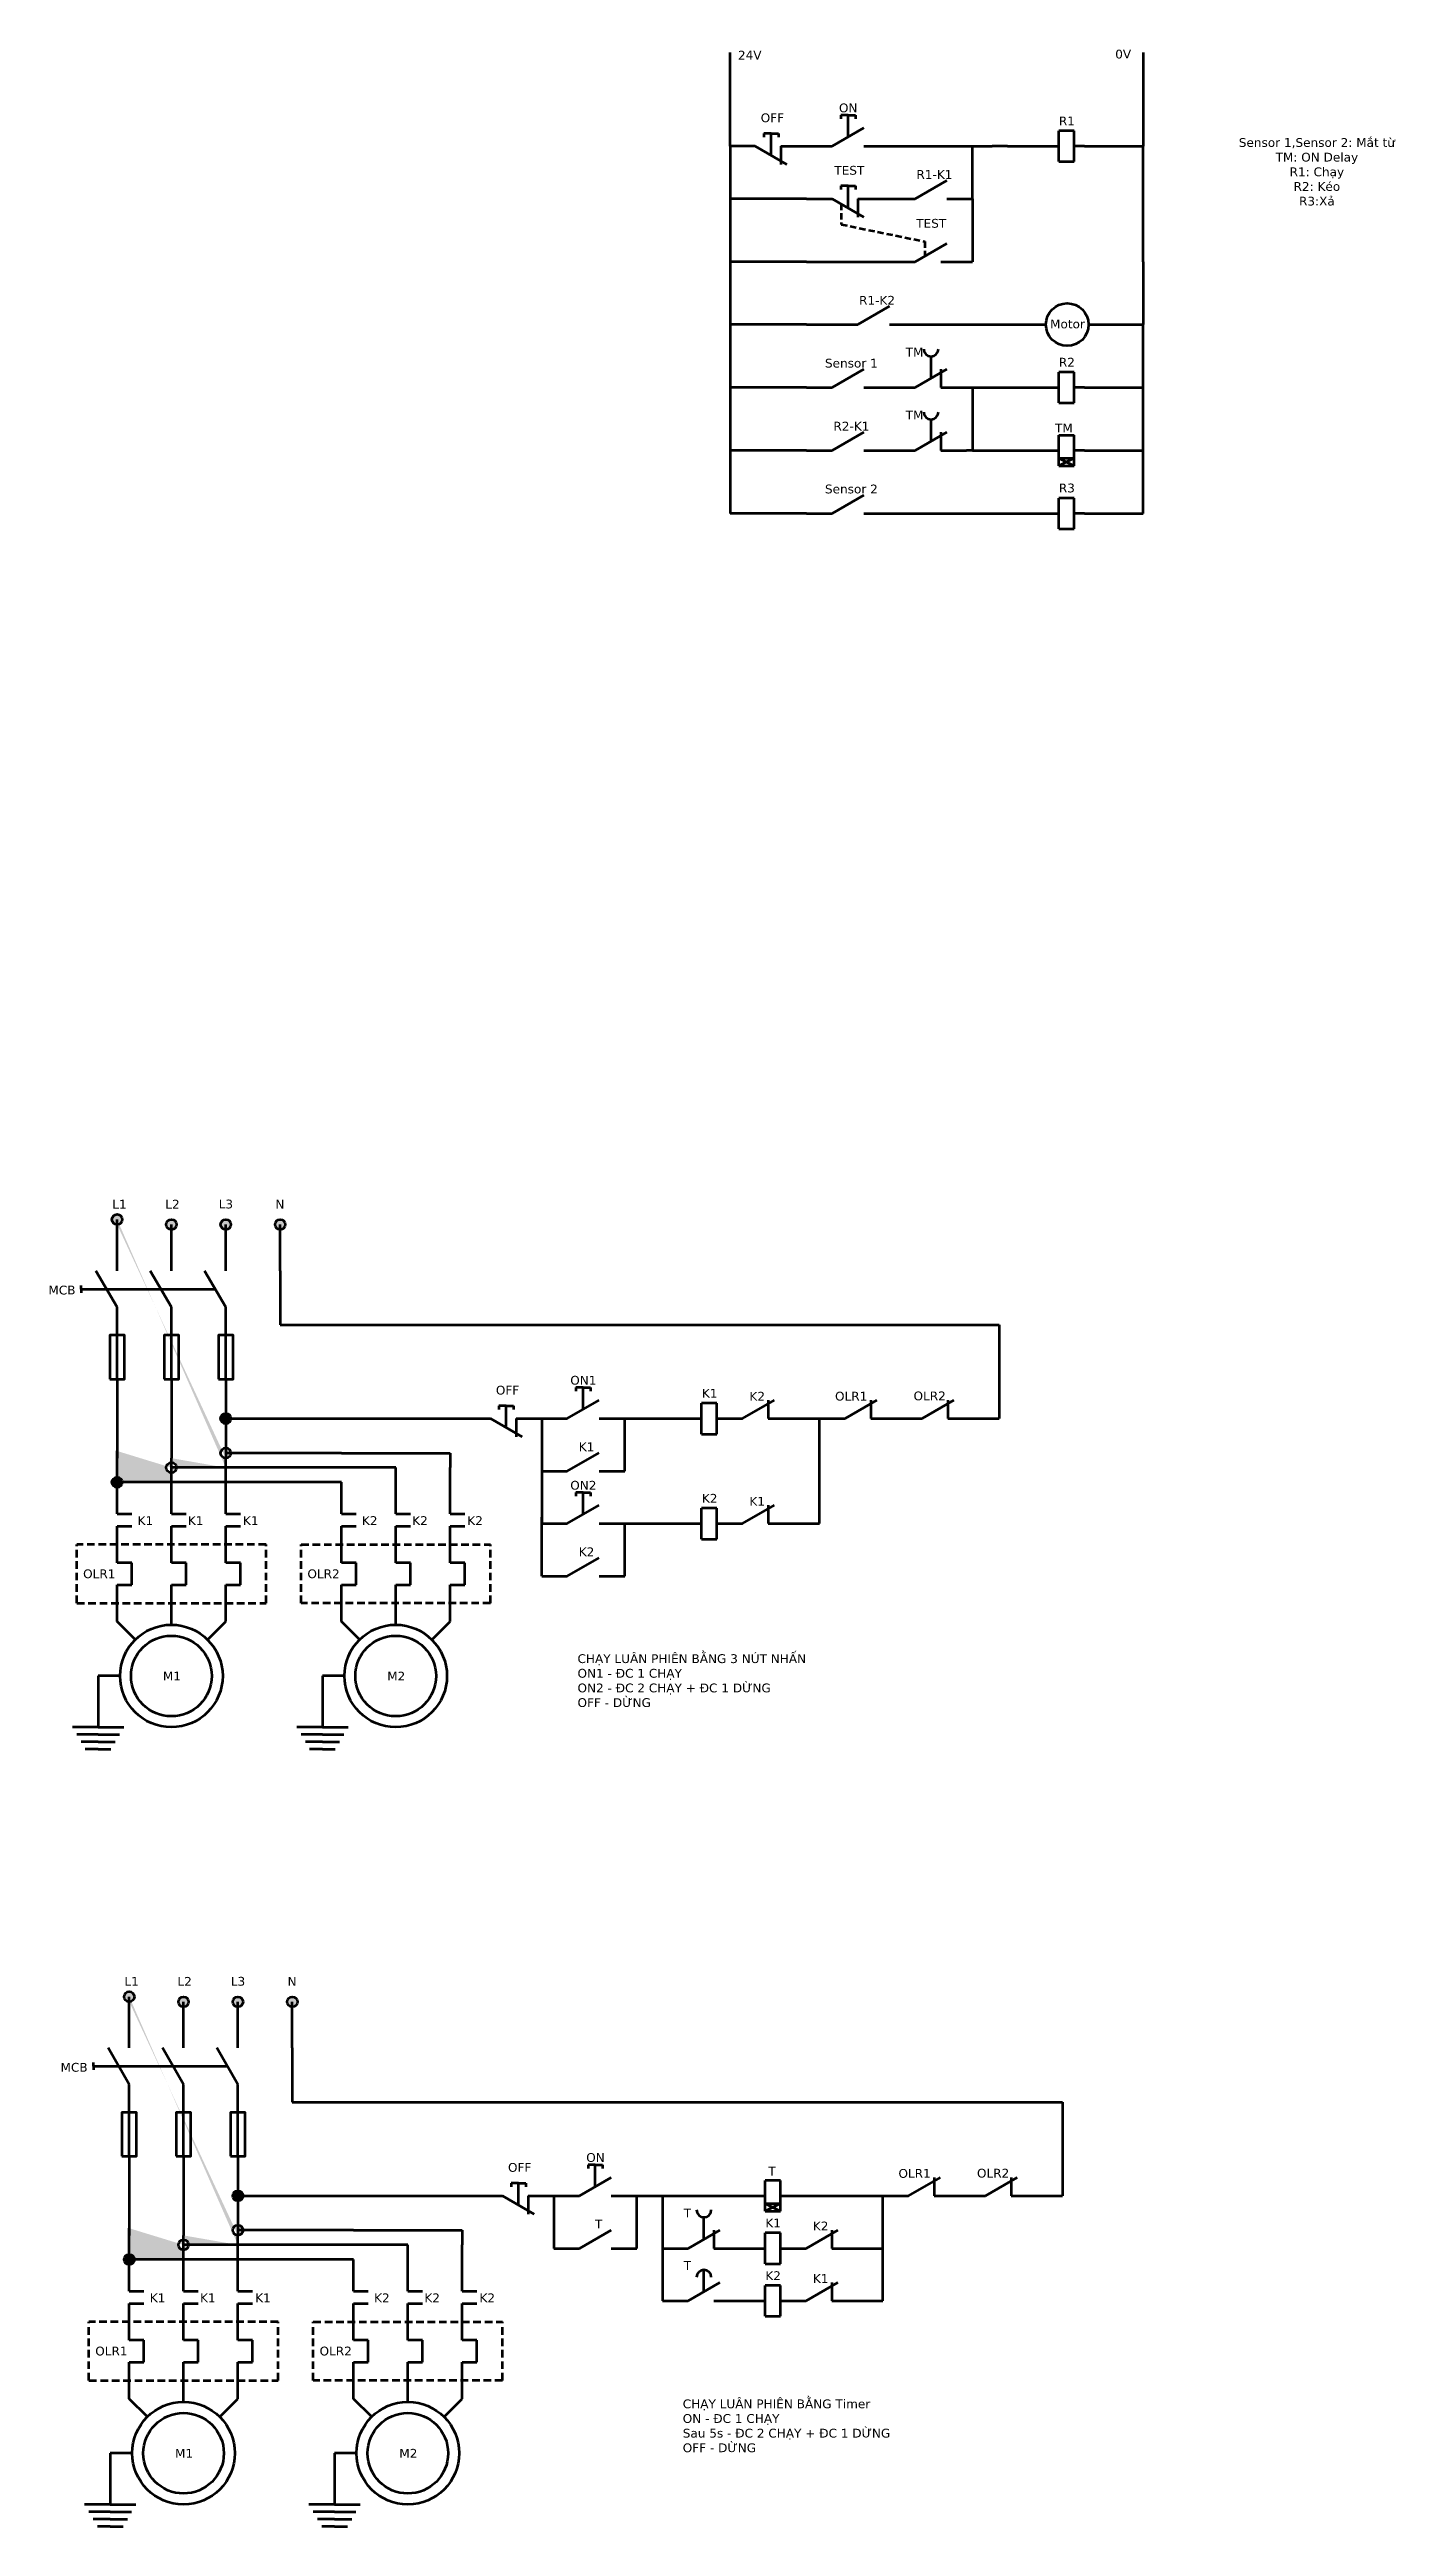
# Model space of a CAD drawing. Header units: inches. Extents: x -249378 to 8604139, y -7721310 to 888715.
# Drawn here: x 7685556 to 8604139, y -1485568 to 205305 of the extents above; entities that cross this region are included whole.
import ezdxf

# ---------------------------------------------------------------- set-up
doc = ezdxf.new("R2010")
doc.units = ezdxf.units.IN
doc.header["$LTSCALE"] = 130
doc.header["$MEASUREMENT"] = 0
doc.linetypes.add('DASHED', pattern=[0.75, 0.5, -0.25])
doc.linetypes.add('DASHED2', pattern=[0.375, 0.25, -0.125])
doc.styles.add('khong-ren', font='verdana_0.ttf', dxfattribs={"height": 400})

msp = doc.modelspace()

# ---------------------------------------------------------------- texts
at = {"lineweight": 70, "ltscale": 30, "char_height": 6000, "style": 'khong-ren'}
for s, insert, width, attachment_point in [('24V', (8163440, 201475), 17336.59, 5), ('0V', (8418314, 202138), 17336.59, 5), ('OFF', (8178910, 158651), 17336.59, 5), ('ON', (8230651, 165413), 17336.59, 5), ('R1', (8379874, 156576), 17336.59, 5), ('Sensor 1,Sensor 2: Mắt từ\\PTM: ON Delay\\PR1: Chạy\\PR2: Kéo\\PR3:Xả', (8550507, 121786), 134406.36, 5), ('TEST', (8231410, 122803), 17336.59, 5), ('R1-K1', (8289463, 120038), 17336.59, 5), ('TEST', (8287301, 86608), 17336.59, 5), ('R1-K2', (8250313, 34124), 17336.59, 5), ('Motor', (8380308, 17934), 17336.59, 5), ('TM', (8275899, -1269), 17336.59, 5), ('Sensor 1', (8232813, -8833), 37431.57, 5), ('R2', (8379874, -8142), 17336.59, 5), ('R2-K1', (8232813, -51790), 37431.57, 5), ('TM', (8275899, -44226), 17336.59, 5), ('TM', (8377857, -53056), 17336.59, 5), ('Sensor 2', (8232813, -94747), 37431.57, 5), ('R3', (8379874, -94056), 17336.59, 5), ('L1', (7733276, -582869), 8762.26, 5), ('L2', (7769448, -582869), 8762.26, 5), ('L3', (7805889, -582869), 8762.26, 5), ('N', (7842759, -582869), 8762.26, 5), ('MCB', (7693995, -641599), 17336.59, 5), ('OFF', (7998138, -709927), 17336.59, 5), ('ON1', (8049880, -703165), 17336.59, 5), ('K1', (8136103, -712002), 17336.59, 5), ('K2', (8168525, -714021), 17336.59, 5), ('OLR1', (8232656, -714021), 17336.59, 5), ('OLR2', (8286255, -713854), 17336.59, 5), ('K1', (8052042, -748540), 17336.59, 5), ('ON2', (8049880, -774860), 17336.59, 5), ('K2', (8136103, -783697), 17336.59, 5), ('K1', (8168525, -785716), 17336.59, 5), ('K1', (7750973, -798921), 8697.2, 5), ('K1', (7785279, -798921), 8697.2, 5), ('K1', (7822891, -798921), 8697.2, 5), ('K2', (7904073, -798921), 8697.2, 5), ('K2', (7938379, -798921), 8697.2, 5), ('K2', (7975991, -798921), 8697.2, 5), ('K2', (8052042, -820235), 17336.59, 5), ('OLR1', (7719469, -835274), 17336.59, 5), ('OLR2', (7872569, -835274), 17336.59, 5), ('CHẠY LUÂN PHIÊN BẰNG 3 NÚT NHẤN\\PON1 - ĐC 1 CHẠY\\PON2 - ĐC 2 CHẠY + ĐC 1 DỪNG\\POFF - DỪNG', (8045900, -908216), 221962.79, 4), ('M1', (7769050, -905056), 17336.59, 5), ('M2', (7922150, -905056), 17336.59, 5), ('L1', (7741567, -1113457), 8762.26, 5), ('L2', (7777739, -1113457), 8762.26, 5), ('L3', (7814180, -1113457), 8762.26, 5), ('N', (7851049, -1113457), 8762.26, 5), ('MCB', (7702286, -1172187), 17336.59, 5), ('ON', (8058170, -1233753), 17336.59, 5), ('OFF', (8006429, -1240515), 17336.59, 5), ('T', (8178610, -1243005), 17336.59, 5), ('OLR1', (8275947, -1244608), 17336.59, 5), ('OLR2', (8329546, -1244442), 17336.59, 5), ('T', (8060332, -1279128), 17336.59, 5), ('T', (8120918, -1271564), 17336.59, 5), ('K1', (8179393, -1278437), 17336.59, 5), ('K2', (8211816, -1280456), 17336.59, 5), ('T', (8120918, -1307411), 17336.59, 5), ('K2', (8179393, -1314359), 17336.59, 5), ('K1', (8211816, -1316303), 17336.59, 5), ('K1', (7759263, -1329509), 8697.2, 5), ('K1', (7793569, -1329509), 8697.2, 5), ('K1', (7831182, -1329509), 8697.2, 5), ('K2', (7912363, -1329509), 8697.2, 5), ('K2', (7946669, -1329509), 8697.2, 5), ('K2', (7984282, -1329509), 8697.2, 5), ('OLR1', (7727760, -1365862), 17336.59, 5), ('OLR2', (7880860, -1365862), 17336.59, 5), ('CHẠY LUÂN PHIÊN BẰNG Timer\\PON - ĐC 1 CHẠY\\PSau 5s - ĐC 2 CHẠY + ĐC 1 DỪNG\\POFF - DỪNG', (8117711, -1416934), 221962.79, 4), ('M1', (7777341, -1435643), 17336.59, 5), ('M2', (7930441, -1435643), 17336.59, 5)]:
    msp.add_mtext(s, dxfattribs=dict(at, insert=insert, width=width, attachment_point=attachment_point))

# ---------------------------------------------------------------- hatches: boundary and pattern name
at = {"lineweight": 70, "ltscale": 130}
h = msp.add_hatch(color=256, dxfattribs=at)
edge = h.paths.add_edge_path()
edge.add_arc((7842959, -596840), 3500, 0, 360)
edge = h.paths.add_edge_path()
edge.add_arc((7805836, -596840), 3500, 0, 360)
edge = h.paths.add_edge_path()
edge.add_arc((7768713, -596840), 3500, 0, 360)
edge = h.paths.add_edge_path()
edge.add_arc((7731673, -593340), 3500, 0, 360)
edge = h.paths.add_edge_path()
edge.add_arc((7805836, -752774), 3500, 0, 360)
edge = h.paths.add_edge_path(flags=16)
edge.add_arc((7768713, -762774), 3500, 0, 360)
edge = h.paths.add_edge_path()
edge.add_line((7731673, -596840), (7731673, -593340))
edge.add_line((7805836, -762774), (7768713, -762774))
edge.add_line((7768713, -772774), (7731673, -772774))
edge.add_line((7731673, -762774), (7731673, -751401))
edge.add_line((7768713, -762774), (7768713, -756291))
edge.add_line((7805836, -762774), (7805836, -756291))
h = msp.add_hatch(color=256, dxfattribs=at)
edge = h.paths.add_edge_path()
edge.add_arc((7805836, -729299), 3500, 0, 360)
h = msp.add_hatch(color=256, dxfattribs=at)
edge = h.paths.add_edge_path()
edge.add_arc((7731673, -772774), 3500, 0, 360)
h = msp.add_hatch(color=256, dxfattribs=at)
edge = h.paths.add_edge_path()
edge.add_arc((7851250, -1127427), 3500, 0, 360)
edge = h.paths.add_edge_path()
edge.add_arc((7814126, -1127427), 3500, 0, 360)
edge = h.paths.add_edge_path()
edge.add_arc((7777003, -1127427), 3500, 0, 360)
edge = h.paths.add_edge_path()
edge.add_arc((7739964, -1123927), 3500, 0, 360)
edge = h.paths.add_edge_path()
edge.add_arc((7814126, -1283362), 3500, 0, 360)
edge = h.paths.add_edge_path(flags=16)
edge.add_arc((7777003, -1293362), 3500, 0, 360)
edge = h.paths.add_edge_path()
edge.add_line((7739964, -1127427), (7739964, -1123927))
edge.add_line((7814126, -1293362), (7777003, -1293362))
edge.add_line((7777003, -1303362), (7739964, -1303362))
edge.add_line((7739964, -1293362), (7739964, -1281988))
edge.add_line((7777003, -1293362), (7777003, -1286878))
edge.add_line((7814126, -1293362), (7814126, -1286878))
h = msp.add_hatch(color=256, dxfattribs=at)
edge = h.paths.add_edge_path()
edge.add_arc((7814126, -1259886), 3500, 0, 360)
h = msp.add_hatch(color=256, dxfattribs=at)
edge = h.paths.add_edge_path()
edge.add_arc((7739964, -1303362), 3500, 0, 360)

# ---------------------------------------------------------------- linework, layer by layer
for p, q in [((8150038, 139279), (8150038, 203263)), ((8431858, 203263), (8431858, 139279)), ((8167207, 139279), (8150038, 139279)), ((8276358, 139279), (8293858, 139279)), ((8339358, 139279), (8328858, 139279)), ((8391858, 139279), (8384858, 139279)), ((8391858, 139279), (8431858, 139279)), ((8431858, 60475), (8431858, 139279)), ((8150038, 103432), (8150038, 60475)), ((8202207, 103432), (8150038, 103432)), ((8237207, 103432), (8241358, 103432)), ((8315508, 103432), (8315508, 60475)), ((8202207, 60475), (8150038, 60475)), ((8150038, 60475), (8150038, 17518)), ((8202207, 60475), (8219707, 60475)), ((8219707, 60475), (8258858, 60475)), ((8431858, 60475), (8431858, 17518)), ((8202207, 17518), (8150038, 17518)), ((8150038, 17518), (8150038, -25439)), ((8202207, 17518), (8219707, 17518)), ((8276358, 17518), (8365608, 17518)), ((8394718, 17518), (8431858, 17518)), ((8431858, -68396), (8431858, 17518)), ((8202207, -25439), (8150038, -25439)), ((8150038, -25439), (8150038, -68396)), ((8202207, -25439), (8219707, -25439)), ((8311358, -25439), (8315508, -25439)), ((8315508, -25439), (8315508, -68396)), ((8315508, -25439), (8334108, -25439)), ((8334108, -25439), (8339358, -25439)), ((8391858, -25439), (8384858, -25439)), ((8391858, -25439), (8431858, -25439)), ((8374358, -57896), (8384858, -57896)), ((8202207, -68396), (8150038, -68396)), ((8150038, -68396), (8150038, -111353)), ((8202207, -68396), (8219707, -68396)), ((8315508, -68396), (8311358, -68396)), ((8315508, -68396), (8334108, -68396)), ((8334108, -68396), (8339358, -68396)), ((8374358, -78896), (8384858, -78896)), ((8391858, -68396), (8384858, -68396)), ((8391858, -68396), (8431858, -68396)), ((8431858, -111353), (8431858, -68396)), ((8202207, -111353), (8150038, -111353)), ((8202207, -111353), (8219707, -111353)), ((8276358, -111353), (8293858, -111353)), ((8311358, -111353), (8315508, -111353)), ((8315508, -111353), (8334108, -111353)), ((8334108, -111353), (8339358, -111353)), ((8391858, -111353), (8384858, -111353)), ((8391858, -111353), (8431858, -111353)), ((7731673, -596840), (7731673, -593340)), ((7744456, -640824), (7798619, -640824)), ((7842959, -628324), (7842959, -665315)), ((7842959, -665315), (8333586, -665315)), ((8333586, -665315), (8333586, -729299)), ((7731673, -702307), (7731673, -756291)), ((7768713, -702307), (7768713, -756291)), ((7805836, -702307), (7805836, -756291)), ((7805836, -729299), (7986436, -729299)), ((8211086, -800994), (8211086, -729299)), ((7731673, -762774), (7731673, -751401)), ((7768713, -762774), (7768713, -756291)), ((7884773, -752774), (7805836, -752774)), ((7805836, -762774), (7805836, -756291)), ((7884773, -752774), (7958936, -752774)), ((7958936, -752774), (7958936, -762774)), ((7768713, -772774), (7731673, -772774)), ((7805836, -762774), (7768713, -762774)), ((7884773, -772774), (7768713, -772774)), ((7921813, -762774), (7805836, -762774)), ((7921813, -772774), (7921813, -762774)), ((7731673, -794258), (7741673, -794258)), ((7768713, -794258), (7778713, -794258)), ((7805836, -794258), (7815836, -794258)), ((7884773, -794258), (7894773, -794258)), ((7921813, -794258), (7931813, -794258)), ((7958936, -794258), (7968936, -794258)), ((8021436, -836842), (8021436, -796530)), ((8021436, -800994), (8038936, -800994)), ((7733713, -904981), (7718713, -904981)), ((7718713, -904981), (7718713, -939981)), ((7886813, -904981), (7871813, -904981)), ((7871813, -904981), (7871813, -939981)), ((7718713, -939981), (7701213, -939981)), ((7718713, -944981), (7704129, -944981)), ((7718713, -939981), (7736213, -939981)), ((7718713, -944981), (7733296, -944981)), ((7871813, -939981), (7854313, -939981)), ((7871813, -944981), (7857229, -944981)), ((7871813, -939981), (7889313, -939981)), ((7871813, -944981), (7886396, -944981)), ((7718713, -949981), (7707046, -949981)), ((7718713, -954981), (7709963, -954981)), ((7718713, -949981), (7730379, -949981)), ((7718713, -954981), (7727463, -954981)), ((7871813, -949981), (7860146, -949981)), ((7871813, -954981), (7863063, -954981)), ((7871813, -949981), (7883479, -949981)), ((7871813, -954981), (7880563, -954981)), ((7739964, -1127427), (7739964, -1123927)), ((7851250, -1158911), (7851250, -1195903)), ((7752747, -1171411), (7806910, -1171411)), ((7851250, -1195903), (8376877, -1195903)), ((8376877, -1195903), (8376877, -1259886)), ((7739964, -1232895), (7739964, -1286878)), ((7777003, -1232895), (7777003, -1286878)), ((7814126, -1232895), (7814126, -1286878)), ((7814126, -1259886), (7994726, -1259886)), ((7739964, -1293362), (7739964, -1281988)), ((7893064, -1283362), (7814126, -1283362)), ((7893064, -1283362), (7967226, -1283362)), ((7967226, -1283362), (7967226, -1293362)), ((7777003, -1293362), (7777003, -1286878)), ((7814126, -1293362), (7777003, -1293362)), ((7814126, -1293362), (7814126, -1286878)), ((7930103, -1293362), (7814126, -1293362)), ((7930103, -1303362), (7930103, -1293362)), ((7777003, -1303362), (7739964, -1303362)), ((7893064, -1303362), (7777003, -1303362)), ((7739964, -1324845), (7749964, -1324845)), ((7777003, -1324845), (7787003, -1324845)), ((7814126, -1324845), (7824126, -1324845)), ((7893064, -1324845), (7903064, -1324845)), ((7930103, -1324845), (7940103, -1324845)), ((7967226, -1324845), (7977226, -1324845)), ((7742003, -1435568), (7727003, -1435568)), ((7727003, -1435568), (7727003, -1470568)), ((7895103, -1435568), (7880103, -1435568)), ((7880103, -1435568), (7880103, -1470568)), ((7727003, -1470568), (7709503, -1470568)), ((7727003, -1470568), (7744503, -1470568)), ((7880103, -1470568), (7862603, -1470568)), ((7880103, -1470568), (7897603, -1470568)), ((7727003, -1475568), (7712420, -1475568)), ((7727003, -1480568), (7715337, -1480568)), ((7727003, -1485568), (7718253, -1485568)), ((7727003, -1475568), (7741587, -1475568)), ((7727003, -1480568), (7738670, -1480568)), ((7727003, -1485568), (7735753, -1485568)), ((7880103, -1475568), (7865520, -1475568)), ((7880103, -1480568), (7868437, -1480568)), ((7880103, -1485568), (7871353, -1485568)), ((7880103, -1475568), (7894687, -1475568)), ((7880103, -1480568), (7891770, -1480568)), ((7880103, -1485568), (7888853, -1485568))]:
    msp.add_line(p, q, dxfattribs=at)
at = {"lineweight": 70, "ltscale": 80}
for p, q in [((8230532, 160529), (8225532, 160529)), ((8225532, 160529), (8225532, 158029)), ((8230532, 145529), (8230532, 160529)), ((8230532, 160529), (8235532, 160529)), ((8235532, 160529), (8235532, 158029)), ((8150038, 139279), (8150038, 103432)), ((8167207, 139279), (8188858, 126779)), ((8178032, 148029), (8173032, 148029)), ((8173032, 148029), (8173032, 145529)), ((8178032, 133029), (8178032, 148029)), ((8178032, 148029), (8183032, 148029)), ((8183032, 148029), (8183032, 145529)), ((8184707, 139279), (8184707, 126779)), ((8184707, 139279), (8219707, 139279)), ((8219707, 139279), (8241358, 151779)), ((8241358, 139279), (8258858, 139279)), ((8258858, 139279), (8276358, 139279)), ((8293858, 139279), (8328858, 139279)), ((8315508, 103432), (8315508, 139279)), ((8339358, 139279), (8356858, 139279)), ((8356858, 139279), (8374358, 139279)), ((8374358, 139279), (8374358, 149779)), ((8384858, 149779), (8374358, 149779)), ((8374358, 128779), (8374358, 139279)), ((8384858, 128779), (8384858, 149779)), ((8374358, 128779), (8384858, 128779)), ((8202207, 103432), (8219707, 103432)), ((8219707, 103432), (8241358, 90932)), ((8230532, 112182), (8225532, 112182)), ((8225532, 112182), (8225532, 109682)), ((8230532, 97182), (8230532, 112182)), ((8230532, 112182), (8235532, 112182)), ((8235532, 112182), (8235532, 109682)), ((8237207, 103432), (8237207, 90932)), ((8241358, 103432), (8258858, 103432)), ((8258858, 103432), (8276358, 103432)), ((8276358, 103432), (8298008, 115932)), ((8298008, 103432), (8315508, 103432)), ((8276358, 60475), (8298008, 72975)), ((8258858, 60475), (8276358, 60475)), ((8293858, 60475), (8315508, 60475)), ((8219707, 17518), (8237207, 17518)), ((8237207, 17518), (8258858, 30018)), ((8258858, 17518), (8276358, 17518)), ((8219707, -25439), (8241358, -12939)), ((8276358, -25439), (8298008, -12939)), ((8287183, -19189), (8287183, -4189)), ((8293858, -12939), (8293858, -25439)), ((8374358, -25439), (8374358, -14939)), ((8384858, -14939), (8374358, -14939)), ((8384858, -35939), (8384858, -14939)), ((8241358, -25439), (8258858, -25439)), ((8258858, -25439), (8276358, -25439)), ((8293858, -25439), (8311358, -25439)), ((8339358, -25439), (8356858, -25439)), ((8356858, -25439), (8374358, -25439)), ((8374358, -35939), (8374358, -25439)), ((8287183, -62146), (8287183, -47146)), ((8374358, -35939), (8384858, -35939)), ((8219707, -68396), (8241358, -55896)), ((8276358, -68396), (8298008, -55896)), ((8293858, -55896), (8293858, -68396)), ((8374358, -68396), (8374358, -57896)), ((8384858, -78896), (8384858, -57896)), ((8241358, -68396), (8258858, -68396)), ((8258858, -68396), (8276358, -68396)), ((8293858, -68396), (8311358, -68396)), ((8339358, -68396), (8356858, -68396)), ((8356858, -68396), (8374358, -68396)), ((8374358, -78896), (8374358, -68396)), ((8374358, -73646), (8384858, -73646)), ((8374358, -73646), (8384858, -78896)), ((8384858, -73646), (8374358, -78896)), ((8219707, -111353), (8241358, -98853)), ((8374358, -111353), (8374358, -100853)), ((8384858, -100853), (8374358, -100853)), ((8384858, -121853), (8384858, -100853)), ((8241358, -111353), (8258858, -111353)), ((8258858, -111353), (8276358, -111353)), ((8293858, -111353), (8311358, -111353)), ((8339358, -111353), (8356858, -111353)), ((8356858, -111353), (8374358, -111353)), ((8374358, -121853), (8374358, -111353)), ((8374358, -121853), (8384858, -121853)), ((7731673, -621840), (7731673, -596840)), ((7731673, -628324), (7731673, -603324)), ((7768713, -621840), (7768713, -596840)), ((7768713, -628324), (7768713, -603324)), ((7805836, -621840), (7805836, -596840)), ((7805836, -628324), (7805836, -603324)), ((7842959, -621840), (7842959, -596840)), ((7842959, -628324), (7842959, -603324)), ((7707239, -640824), (7744456, -640824)), ((7731673, -678324), (7731673, -653324)), ((7768713, -678324), (7768713, -653324)), ((7805836, -678324), (7805836, -653324)), ((7731673, -684807), (7731673, -659807)), ((7768713, -684807), (7768713, -659807)), ((7805836, -684807), (7805836, -659807)), ((7731673, -702307), (7731673, -684807)), ((7731673, -702307), (7731673, -691291)), ((7768713, -702307), (7768713, -684807)), ((7768713, -702307), (7768713, -691291)), ((7805836, -702307), (7805836, -684807)), ((7805836, -702307), (7805836, -691291)), ((8049761, -708049), (8044761, -708049)), ((8044761, -708049), (8044761, -710549)), ((8049761, -723049), (8049761, -708049)), ((8049761, -708049), (8054761, -708049)), ((8054761, -708049), (8054761, -710549)), ((7997261, -720549), (7992261, -720549)), ((7992261, -720549), (7992261, -723049)), ((7997261, -735549), (7997261, -720549)), ((7997261, -720549), (8002261, -720549)), ((8002261, -720549), (8002261, -723049)), ((8038936, -729299), (8060586, -716799)), ((8130586, -729299), (8130586, -718799)), ((8141086, -718799), (8130586, -718799)), ((8141086, -739799), (8141086, -718799)), ((8158586, -729299), (8180237, -716799)), ((8176086, -716799), (8176086, -729299)), ((8228586, -729299), (8250237, -716799)), ((8246086, -716799), (8246086, -729299)), ((8281086, -729299), (8302737, -716799)), ((8298586, -716799), (8298586, -729299)), ((7986436, -729299), (8008086, -741799)), ((8003936, -729299), (8003936, -741799)), ((8003936, -729299), (8038936, -729299)), ((8021436, -729299), (8021436, -765147)), ((8060586, -729299), (8095586, -729299)), ((8078086, -765147), (8078086, -729299)), ((8095586, -729299), (8130586, -729299)), ((8130586, -739799), (8130586, -729299)), ((8130586, -739799), (8141086, -739799)), ((8141086, -729299), (8158586, -729299)), ((8176086, -729299), (8211086, -729299)), ((8211086, -729299), (8228586, -729299)), ((8246086, -729299), (8281086, -729299)), ((8298586, -729299), (8333586, -729299)), ((8038936, -765147), (8060586, -752647)), ((7731673, -787774), (7731673, -762774)), ((7731673, -794258), (7731673, -769258)), ((7768713, -787774), (7768713, -762774)), ((7768713, -794258), (7768713, -769258)), ((7805836, -787774), (7805836, -762774)), ((7805836, -794258), (7805836, -769258)), ((7884773, -787774), (7884773, -772774)), ((7884773, -794258), (7884773, -772774)), ((7921813, -787774), (7921813, -772774)), ((7921813, -794258), (7921813, -772774)), ((7958936, -787774), (7958936, -762774)), ((7958936, -794258), (7958936, -769258)), ((8021436, -765147), (8038936, -765147)), ((8021436, -765147), (8021436, -800994)), ((8060586, -765147), (8078086, -765147)), ((8038936, -800994), (8060586, -788494)), ((8049761, -779744), (8044761, -779744)), ((8044761, -779744), (8044761, -782244)), ((8049761, -794744), (8049761, -779744)), ((8049761, -779744), (8054761, -779744)), ((8054761, -779744), (8054761, -782244)), ((8130586, -800994), (8130586, -790494)), ((8141086, -790494), (8130586, -790494)), ((8141086, -811494), (8141086, -790494)), ((8158586, -800994), (8180237, -788494)), ((8176086, -788494), (8176086, -800994)), ((7731673, -827774), (7731673, -802774)), ((7731673, -802774), (7741673, -802774)), ((7768713, -827774), (7768713, -802774)), ((7768713, -802774), (7778713, -802774)), ((7805836, -827774), (7805836, -802774)), ((7805836, -802774), (7815836, -802774)), ((7884773, -827774), (7884773, -802774)), ((7884773, -802774), (7894773, -802774)), ((7921813, -827774), (7921813, -802774)), ((7921813, -802774), (7931813, -802774)), ((7958936, -827774), (7958936, -802774)), ((7958936, -802774), (7968936, -802774)), ((8060586, -800994), (8095586, -800994)), ((8078086, -836842), (8078086, -800994)), ((8095586, -800994), (8130586, -800994)), ((8130586, -811494), (8130586, -800994)), ((8130586, -811494), (8141086, -811494)), ((8141086, -800994), (8158586, -800994)), ((8176086, -800994), (8211086, -800994)), ((7741673, -827774), (7731673, -827774)), ((7741673, -842774), (7741673, -827774)), ((7778713, -827774), (7768713, -827774)), ((7778713, -842774), (7778713, -827774)), ((7815836, -827774), (7805836, -827774)), ((7815836, -842774), (7815836, -827774)), ((7894773, -827774), (7884773, -827774)), ((7894773, -842774), (7894773, -827774)), ((7931813, -827774), (7921813, -827774)), ((7931813, -842774), (7931813, -827774)), ((7968936, -827774), (7958936, -827774)), ((7968936, -842774), (7968936, -827774)), ((8038936, -836842), (8060586, -824342)), ((7731673, -867774), (7731673, -842774)), ((7731673, -842774), (7741673, -842774)), ((7768713, -869981), (7768713, -842774)), ((7768713, -842774), (7778713, -842774)), ((7805836, -867858), (7805836, -842774)), ((7805836, -842774), (7815836, -842774)), ((7884773, -867774), (7884773, -842774)), ((7884773, -842774), (7894773, -842774)), ((7921813, -869981), (7921813, -842774)), ((7921813, -842774), (7931813, -842774)), ((7958936, -867858), (7958936, -842774)), ((7958936, -842774), (7968936, -842774)), ((8021436, -836842), (8038936, -836842)), ((8060586, -836842), (8078086, -836842)), ((7744048, -880149), (7731673, -867774)), ((7793461, -880232), (7805836, -867858)), ((7897148, -880149), (7884773, -867774)), ((7946561, -880232), (7958936, -867858)), ((7739964, -1152427), (7739964, -1127427)), ((7777003, -1152427), (7777003, -1127427)), ((7814126, -1152427), (7814126, -1127427)), ((7851250, -1152427), (7851250, -1127427)), ((7739964, -1158911), (7739964, -1133911)), ((7777003, -1158911), (7777003, -1133911)), ((7814126, -1158911), (7814126, -1133911)), ((7851250, -1158911), (7851250, -1133911)), ((7715530, -1171411), (7752747, -1171411)), ((7739964, -1208911), (7739964, -1183911)), ((7739964, -1215395), (7739964, -1190395)), ((7777003, -1208911), (7777003, -1183911)), ((7777003, -1215395), (7777003, -1190395)), ((7814126, -1208911), (7814126, -1183911)), ((7814126, -1215395), (7814126, -1190395)), ((7739964, -1232895), (7739964, -1215395)), ((7777003, -1232895), (7777003, -1215395)), ((7814126, -1232895), (7814126, -1215395)), ((7739964, -1232895), (7739964, -1221878)), ((7777003, -1232895), (7777003, -1221878)), ((7814126, -1232895), (7814126, -1221878)), ((8005552, -1251136), (8000552, -1251136)), ((8000552, -1251136), (8000552, -1253636)), ((8005552, -1266136), (8005552, -1251136)), ((8005552, -1251136), (8010552, -1251136)), ((8010552, -1251136), (8010552, -1253636)), ((8047226, -1259886), (8068877, -1247386)), ((8058052, -1238636), (8053052, -1238636)), ((8053052, -1238636), (8053052, -1241136)), ((8058052, -1253636), (8058052, -1238636)), ((8058052, -1238636), (8063052, -1238636)), ((8063052, -1238636), (8063052, -1241136)), ((8173877, -1259886), (8173877, -1249386)), ((8184377, -1249386), (8173877, -1249386)), ((8184377, -1270386), (8184377, -1249386)), ((8271877, -1259886), (8293528, -1247386)), ((8289377, -1247386), (8289377, -1259886)), ((8324377, -1259886), (8346028, -1247386)), ((8341877, -1247386), (8341877, -1259886)), ((7994726, -1259886), (8016377, -1272386)), ((8012226, -1259886), (8012226, -1272386)), ((8012226, -1259886), (8047226, -1259886)), ((8029726, -1259886), (8029726, -1295734)), ((8068877, -1259886), (8103877, -1259886)), ((8086377, -1295734), (8086377, -1259886)), ((8103877, -1259886), (8138877, -1259886)), ((8103877, -1259886), (8103877, -1295734)), ((8138877, -1259886), (8173877, -1259886)), ((8173877, -1270386), (8173877, -1259886)), ((8173877, -1265136), (8184377, -1265136)), ((8173877, -1265136), (8184377, -1270386)), ((8184377, -1265136), (8173877, -1270386)), ((8184377, -1259886), (8219377, -1259886)), ((8219377, -1259886), (8254377, -1259886)), ((8254377, -1331582), (8254377, -1259886)), ((8254377, -1259886), (8271877, -1259886)), ((8289377, -1259886), (8324377, -1259886)), ((8341877, -1259886), (8376877, -1259886)), ((8047226, -1295734), (8068877, -1283234)), ((8121377, -1295734), (8143028, -1283234)), ((8132202, -1289484), (8132202, -1274484)), ((8138877, -1283234), (8138877, -1295734)), ((8173877, -1270386), (8184377, -1270386)), ((8201877, -1295734), (8223528, -1283234)), ((8219377, -1283234), (8219377, -1295734)), ((7739964, -1318362), (7739964, -1293362)), ((7739964, -1324845), (7739964, -1299845)), ((7777003, -1318362), (7777003, -1293362)), ((7777003, -1324845), (7777003, -1299845)), ((7814126, -1318362), (7814126, -1293362)), ((7814126, -1324845), (7814126, -1299845)), ((7967226, -1318362), (7967226, -1293362)), ((7967226, -1324845), (7967226, -1299845)), ((8029726, -1295734), (8047226, -1295734)), ((8068877, -1295734), (8086377, -1295734)), ((8103877, -1295734), (8121377, -1295734)), ((8103877, -1295734), (8103877, -1331582)), ((8138877, -1295734), (8173877, -1295734)), ((8173877, -1295734), (8173877, -1285234)), ((8184377, -1285234), (8173877, -1285234)), ((8173877, -1306234), (8173877, -1295734)), ((8184377, -1306234), (8184377, -1285234)), ((8184377, -1295734), (8201877, -1295734)), ((8219377, -1295734), (8254377, -1295734)), ((7893064, -1318362), (7893064, -1303362)), ((7893064, -1324845), (7893064, -1303362)), ((7930103, -1318362), (7930103, -1303362)), ((7930103, -1324845), (7930103, -1303362)), ((8132202, -1325332), (8132202, -1310332)), ((8173877, -1306234), (8184377, -1306234)), ((7739964, -1358362), (7739964, -1333362)), ((7739964, -1333362), (7749964, -1333362)), ((7777003, -1358362), (7777003, -1333362)), ((7777003, -1333362), (7787003, -1333362)), ((7814126, -1358362), (7814126, -1333362)), ((7814126, -1333362), (7824126, -1333362)), ((7893064, -1358362), (7893064, -1333362)), ((7893064, -1333362), (7903064, -1333362)), ((7930103, -1358362), (7930103, -1333362)), ((7930103, -1333362), (7940103, -1333362)), ((7967226, -1358362), (7967226, -1333362)), ((7967226, -1333362), (7977226, -1333362)), ((8103877, -1331582), (8121377, -1331582)), ((8121377, -1331582), (8143028, -1319082)), ((8138877, -1331582), (8173877, -1331582)), ((8173877, -1331582), (8173877, -1321082)), ((8184377, -1321082), (8173877, -1321082)), ((8173877, -1342082), (8173877, -1331582)), ((8184377, -1342082), (8184377, -1321082)), ((8184377, -1331582), (8201877, -1331582)), ((8201877, -1331582), (8223528, -1319082)), ((8219377, -1319082), (8219377, -1331582)), ((8219377, -1331582), (8254377, -1331582)), ((8173877, -1342082), (8184377, -1342082)), ((7749964, -1358362), (7739964, -1358362)), ((7749964, -1373362), (7749964, -1358362)), ((7787003, -1358362), (7777003, -1358362)), ((7787003, -1373362), (7787003, -1358362)), ((7824126, -1358362), (7814126, -1358362)), ((7824126, -1373362), (7824126, -1358362)), ((7903064, -1358362), (7893064, -1358362)), ((7903064, -1373362), (7903064, -1358362)), ((7940103, -1358362), (7930103, -1358362)), ((7940103, -1373362), (7940103, -1358362)), ((7977226, -1358362), (7967226, -1358362)), ((7977226, -1373362), (7977226, -1358362)), ((7739964, -1398362), (7739964, -1373362)), ((7739964, -1373362), (7749964, -1373362)), ((7777003, -1400568), (7777003, -1373362)), ((7777003, -1373362), (7787003, -1373362)), ((7814126, -1398445), (7814126, -1373362)), ((7814126, -1373362), (7824126, -1373362)), ((7893064, -1398362), (7893064, -1373362)), ((7893064, -1373362), (7903064, -1373362)), ((7930103, -1400568), (7930103, -1373362)), ((7930103, -1373362), (7940103, -1373362)), ((7967226, -1398445), (7967226, -1373362)), ((7967226, -1373362), (7977226, -1373362)), ((7752338, -1410736), (7739964, -1398362)), ((7801752, -1410820), (7814126, -1398445)), ((7905438, -1410736), (7893064, -1398362)), ((7954852, -1410820), (7967226, -1398445))]:
    msp.add_line(p, q, dxfattribs=at)
at = {"linetype": 'DASHED2', "lineweight": 70, "ltscale": 130}
for p, q in [((8225777, 99927), (8225777, 85925)), ((8225777, 85925), (8282871, 74225)), ((8282871, 74225), (8282871, 64235))]:
    msp.add_line(p, q, dxfattribs=at)
at = {"lineweight": 70, "ltscale": 70}
for p, q in [((7707239, -640824), (7707239, -638324)), ((7707239, -640824), (7707239, -643324)), ((7715530, -1171411), (7715530, -1168911)), ((7715530, -1171411), (7715530, -1173911))]:
    msp.add_line(p, q, dxfattribs=at)
at = {"lineweight": 70, "ltscale": 30}
for p, q in [((7731673, -653324), (7717239, -628324)), ((7768713, -653324), (7754279, -628324)), ((7805836, -653324), (7791402, -628324)), ((7739964, -1183911), (7725530, -1158911)), ((7777003, -1183911), (7762570, -1158911)), ((7814126, -1183911), (7799693, -1158911))]:
    msp.add_line(p, q, dxfattribs=at)
at = {"linetype": 'DASHED', "lineweight": 70, "ltscale": 80}
for p, q in [((7833336, -815274), (7704173, -815274)), ((7704173, -855274), (7704173, -815274)), ((7833336, -855274), (7833336, -815274)), ((7857273, -855274), (7857273, -815274)), ((7857273, -815274), (7986436, -815274)), ((7986436, -855274), (7986436, -815274)), ((7704173, -855274), (7833336, -855274)), ((7986436, -855274), (7857273, -855274)), ((7841626, -1345862), (7712464, -1345862)), ((7712464, -1385862), (7712464, -1345862)), ((7841626, -1385862), (7841626, -1345862)), ((7865564, -1385862), (7865564, -1345862)), ((7865564, -1345862), (7994726, -1345862)), ((7994726, -1385862), (7994726, -1345862)), ((7712464, -1385862), (7841626, -1385862)), ((7994726, -1385862), (7865564, -1385862))]:
    msp.add_line(p, q, dxfattribs=at)
at = {"lineweight": 70, "ltscale": 130}
for points in [[(7726673, -702307), (7736673, -702307), (7736673, -672307), (7726673, -672307)], [(7763713, -702307), (7773713, -702307), (7773713, -672307), (7763713, -672307)], [(7800836, -702307), (7810836, -702307), (7810836, -672307), (7800836, -672307)], [(7734964, -1232895), (7744964, -1232895), (7744964, -1202895), (7734964, -1202895)], [(7772003, -1232895), (7782003, -1232895), (7782003, -1202895), (7772003, -1202895)], [(7809126, -1232895), (7819126, -1232895), (7819126, -1202895), (7809126, -1202895)]]:
    msp.add_lwpolyline(points, close=True, dxfattribs=at)
for centre, radius in [((8380163, 17518), 14555), ((7731673, -593340), 3500), ((7768713, -596840), 3500), ((7805836, -596840), 3500), ((7842959, -596840), 3500), ((7805836, -729299), 3500), ((7768713, -762774), 3500), ((7805836, -752774), 3500), ((7731673, -772774), 3500), ((7739964, -1123927), 3500), ((7777003, -1127427), 3500), ((7814126, -1127427), 3500), ((7851250, -1127427), 3500), ((7814126, -1259886), 3500), ((7814126, -1283362), 3500), ((7739964, -1303362), 3500), ((7777003, -1293362), 3500)]:
    msp.add_circle(centre, radius, dxfattribs=at)
at = {"lineweight": 70, "ltscale": 80}
for centre, radius in [((7768713, -904981), 35000), ((7768713, -904981), 27500), ((7921813, -904981), 35000), ((7921813, -904981), 27500), ((7777003, -1435568), 35000), ((7930103, -1435568), 35000), ((7777003, -1435568), 27500), ((7930103, -1435568), 27500)]:
    msp.add_circle(centre, radius, dxfattribs=at)
for centre, start, end in [((8287183, 811), 180, 0), ((8287183, -42146), 180, 0), ((8132202, -1269484), 180, 0), ((8132202, -1315332), 0, 180)]:
    msp.add_arc(centre, 5000, start, end, dxfattribs=at)

msp.set_redraw_order([(e.dxf.handle, doc.entitydb.next_handle()) for e in msp.query("TEXT MTEXT ATTDEF DIMENSION ARC_DIMENSION")])  # texts and dimensions are drawn at this point

doc.saveas('drawing.dxf')
